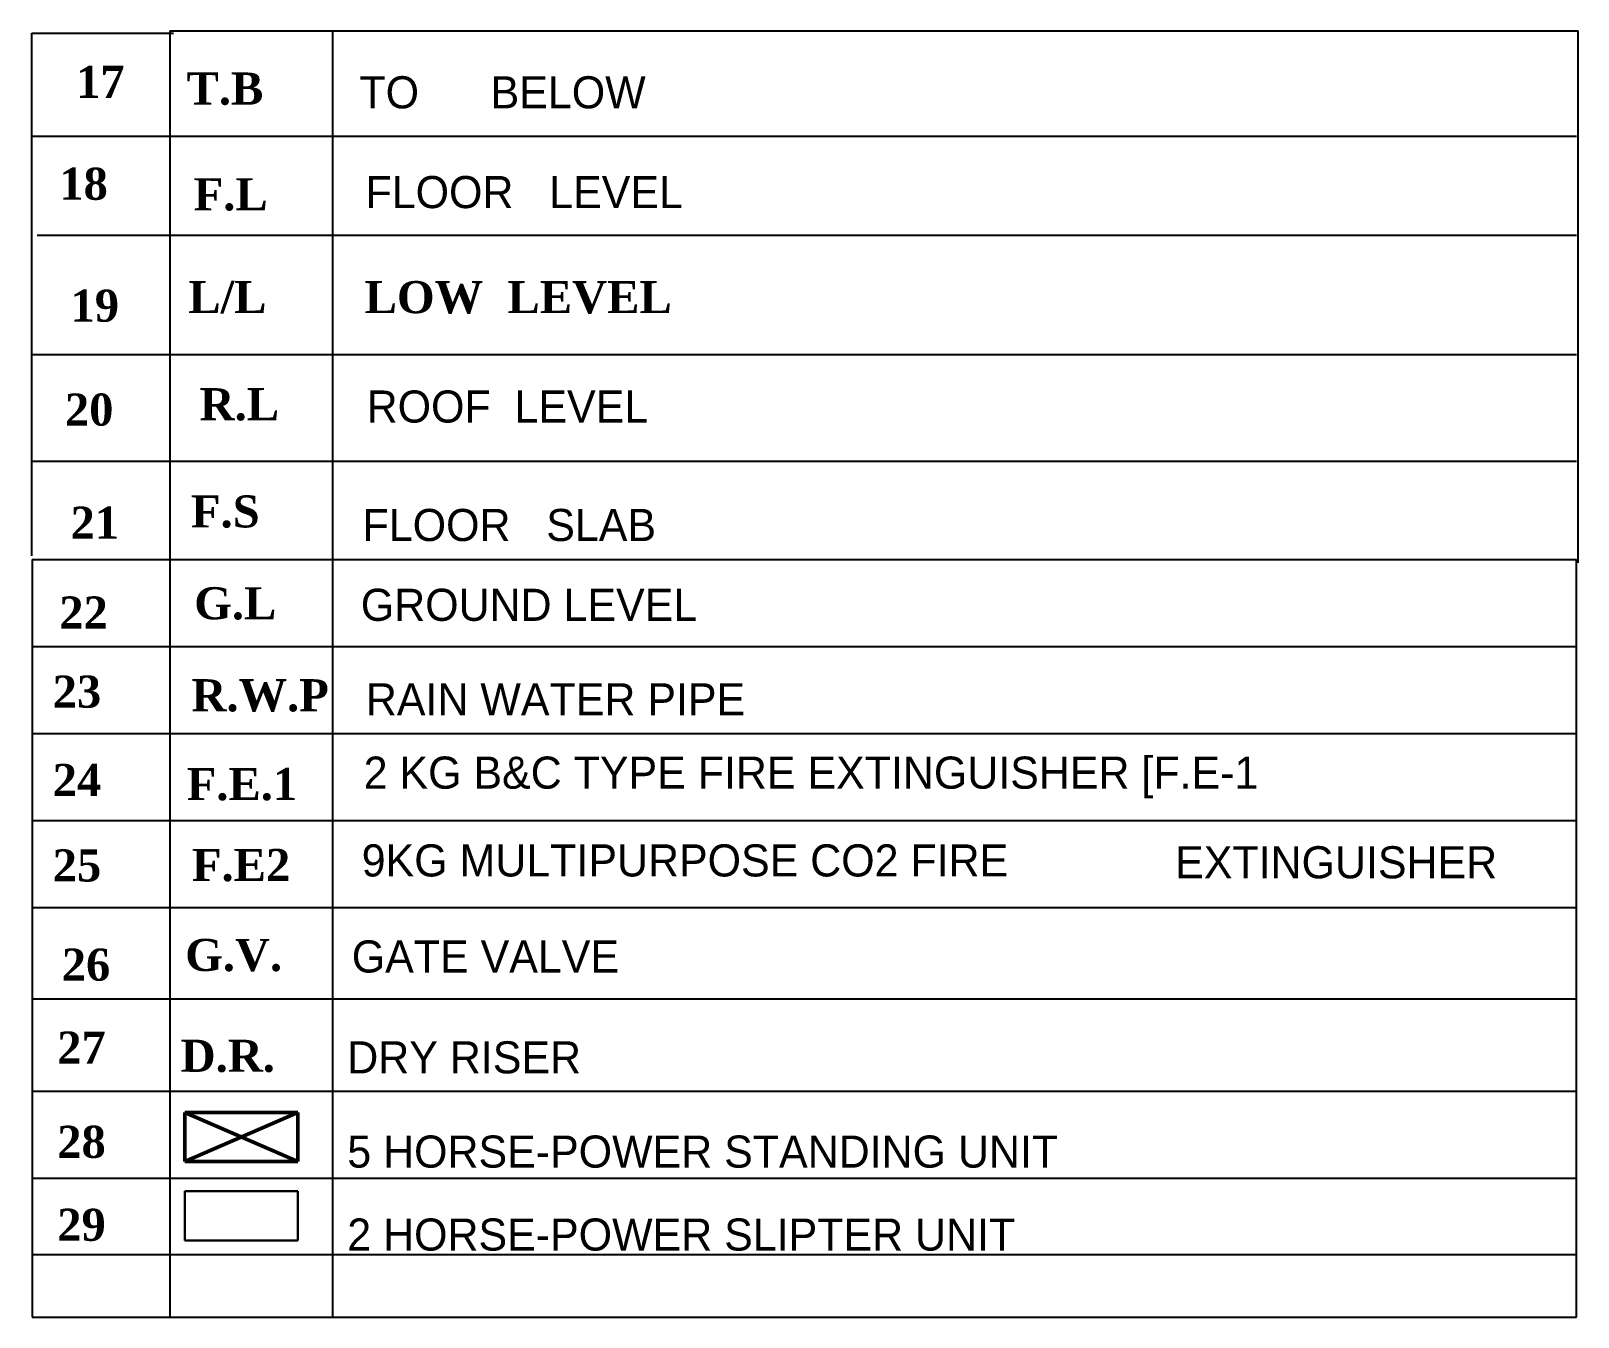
# Model space of a CAD drawing. Header units: millimetres. Extents: x -599088 to 175795, y -639251 to 31.
# Drawn here: x 140450 to 175795, y -401530 to -372137 of the extents above; entities that cross this region are included whole.
import ezdxf

# ---------------------------------------------------------------- set-up
doc = ezdxf.new("R2010")
doc.units = ezdxf.units.MM
doc.header["$LTSCALE"] = 2
doc.header["$MEASUREMENT"] = 0
for name, color, linetype in [('COL', 6, 'Continuous'), ('LAY', 8, 'Continuous'), ('LEGEND', 8, 'Continuous')]:
    doc.layers.add(name, color=color, linetype=linetype)
doc.layers.add('TEXT3', color=8, linetype='Continuous', lineweight=5)

msp = doc.modelspace()

# ---------------------------------------------------------------- texts
at = {"layer": 'LEGEND'}
for s, p in [('TO      BELOW', (147955, -373906)), ('FLOOR   LEVEL', (148094, -376186)), ('2 KG B&C TYPE FIRE EXTINGUISHER [F.E-1', (148052, -389454)), ('9KG MULTIPURPOSE CO2 FIRE ', (148007, -391460)), ('EXTINGUISHER', (166590, -391503))]:
    msp.add_text(s, height=733.47, dxfattribs=at).set_placement(p)
at = {"layer": 'LEGEND', "attachment_point": 1}
for s, insert, char_height, width in [('{\\fTimes New Roman|b1|i0|c0|p18;17}', (141483, -372934), 733.47, 3175.02), ('{\\fTimes New Roman|b1|i0|c0|p18;T.B}', (144005, -373086), 733.47, 5129.92), ('{\\fTimes New Roman|b1|i0|c0|p18;18}', (141099, -375262), 733.47, 2242.09), ('{\\fTimes New Roman|b1|i0|c0|p18;F.L}', (144167, -375502), 733.47, 5331.89), ('{\\fTimes New Roman|b1|i0|c0|p18;19}', (141355, -378048), 733.47, 2241.89), ('{\\fTimes New Roman|b1|i0|c0|p18;L/L}', (144046, -377851), 733.47, 4393.22), ('{\\fTimes New Roman|b1|i0|c0|p18;LOW  LEVEL}', (148073, -377853), 733.47, 29877.55), ('{\\fTimes New Roman|b1|i0|c0|p18;R.L}', (144304, -380299), 733.47, 3051.6), ('{\\fTimes New Roman|b1|i0|c0|p18;20}', (141227, -380423), 733.47, 2241.98), ('ROOF  LEVEL', (148120, -380354), 733.47, 23997.61), ('{\\fTimes New Roman|b1|i0|c0|p18;F.S}', (144106, -382750), 733.47, 2214.87), ('{\\fTimes New Roman|b1|i0|c0|p18;21}', (141355, -383009), 733.47, 1981.68), ('FLOOR   SLAB', (148027, -383061), 733.47, 24994.63), ('{\\fTimes New Roman|b1|i0|c0|p18;G.L}', (144179, -384849), 733.47, 2215.08), ('GROUND LEVEL', (147986, -384885), 733.47, 24994.25), ('{\\fTimes New Roman|b1|i0|c0|p18;22}', (141099, -385061), 733.47, 2241.89), ('{\\fTimes New Roman|b1|i0|c0|p18;23}', (140948, -386869), 733.47, 2242.17), ('{\\fTimes New Roman|b1|i0|c0|p18;R.W.P}', (144117, -386951), 733.47, 2214.82), ('RAIN WATER PIPE', (148102, -387045), 733.47, 24994.78), ('{\\fTimes New Roman|b1|i0|c0|p18;24}', (140948, -388888), 733.47, 2242.2), ('{\\fTimes New Roman|b1|i0|c0|p18;F.E.1}', (144009, -388982), 733.47, 2214.8), ('{\\fTimes New Roman|b1|i0|c0|p18;25}', (140948, -390841), 733.47, 2242), ('{\\fTimes New Roman|b1|i0|c0|p18;F.E2}', (144128, -390830), 733.47, 2214.8), ('{\\fTimes New Roman|b1|i0|c0|p18;G.V.}', (143973, -392886), 733.47, 2215), ('GATE VALVE', (147780, -392922), 733.5, 24994), ('{\\fTimes New Roman|b1|i0|c0|p18;26}', (141155, -393108), 733.47, 2242), ('{\\fTimes New Roman|b1|i0|c0|p18;27}', (141052, -395004), 733.47, 2242), ('{\\fTimes New Roman|b1|i0|c0|p18;D.R.}', (143870, -395191), 733.47, 2215), ('DRY RISER', (147677, -395227), 733.5, 24994), ('{\\fTimes New Roman|b1|i0|c0|p18;28}', (141052, -397157), 733.47, 2242), ('5 HORSE-POWER STANDING UNIT', (147677, -397381), 733.47, 24994), ('{\\fTimes New Roman|b1|i0|c0|p18;29}', (141052, -399053), 733.47, 2242), ('2 HORSE-POWER SLIPTER UNIT', (147677, -399277), 733.47, 24994)]:
    msp.add_mtext(s, dxfattribs=dict(at, insert=insert, char_height=char_height, width=width))

# ---------------------------------------------------------------- linework, layer by layer
at = {"layer": 'COL'}
for p, q in [((140594, -376805), (175762, -376805)), ((140450, -381966), (175762, -381966))]:
    msp.add_line(p, q, dxfattribs=at)
at = {"layer": 'LAY'}
for p, q in [((143627, -372137), (175795, -372137)), ((143627, -372137), (143627, -401530)), ((147342, -372137), (147342, -401530)), ((175795, -384296), (175795, -372137)), ((140470, -384136), (140470, -372190)), ((140470, -372190), (143709, -372190)), ((140475, -374544), (175762, -374544)), ((140475, -379528), (175762, -379528)), ((140475, -384215), (140475, -392216)), ((140475, -384215), (140475, -392216)), ((140475, -384215), (175762, -384215)), ((175760, -392216), (175762, -384215)), ((140475, -386202), (175761, -386202)), ((140475, -388190), (175761, -388190)), ((140475, -388295), (140475, -396296)), ((175760, -396296), (175762, -388295)), ((140475, -390178), (173429, -390178)), ((140475, -390178), (175760, -390178)), ((140475, -390403), (140475, -401530)), ((175759, -401530), (175762, -390403)), ((140475, -392166), (173429, -392166)), ((140475, -392166), (175760, -392166)), ((140475, -394258), (175760, -394258)), ((140475, -396366), (175760, -396366)), ((140475, -398354), (175760, -398354)), ((140475, -400096), (175760, -400096)), ((140475, -401530), (175760, -401530))]:
    msp.add_line(p, q, dxfattribs=at)
at = {"layer": 'TEXT3', "color": 233, "lineweight": 50}
for p, q in [((143965, -396851), (146551, -396851)), ((143965, -396851), (146551, -397972)), ((143966, -397972), (143966, -396851)), ((146551, -396851), (143966, -397972)), ((146551, -396851), (146551, -397972)), ((146551, -397972), (143966, -397972))]:
    msp.add_line(p, q, dxfattribs=at)
at = {"layer": 'TEXT3', "color": 6, "lineweight": 30}
for p, q in [((143965, -398656), (146551, -398656)), ((143966, -399776), (143966, -398656)), ((146551, -398656), (146551, -399776)), ((146551, -399776), (143966, -399776))]:
    msp.add_line(p, q, dxfattribs=at)

msp.set_redraw_order([(e.dxf.handle, doc.entitydb.next_handle()) for e in msp.query("TEXT MTEXT ATTDEF DIMENSION ARC_DIMENSION")])  # texts and dimensions are drawn at this point

doc.saveas('drawing.dxf')
